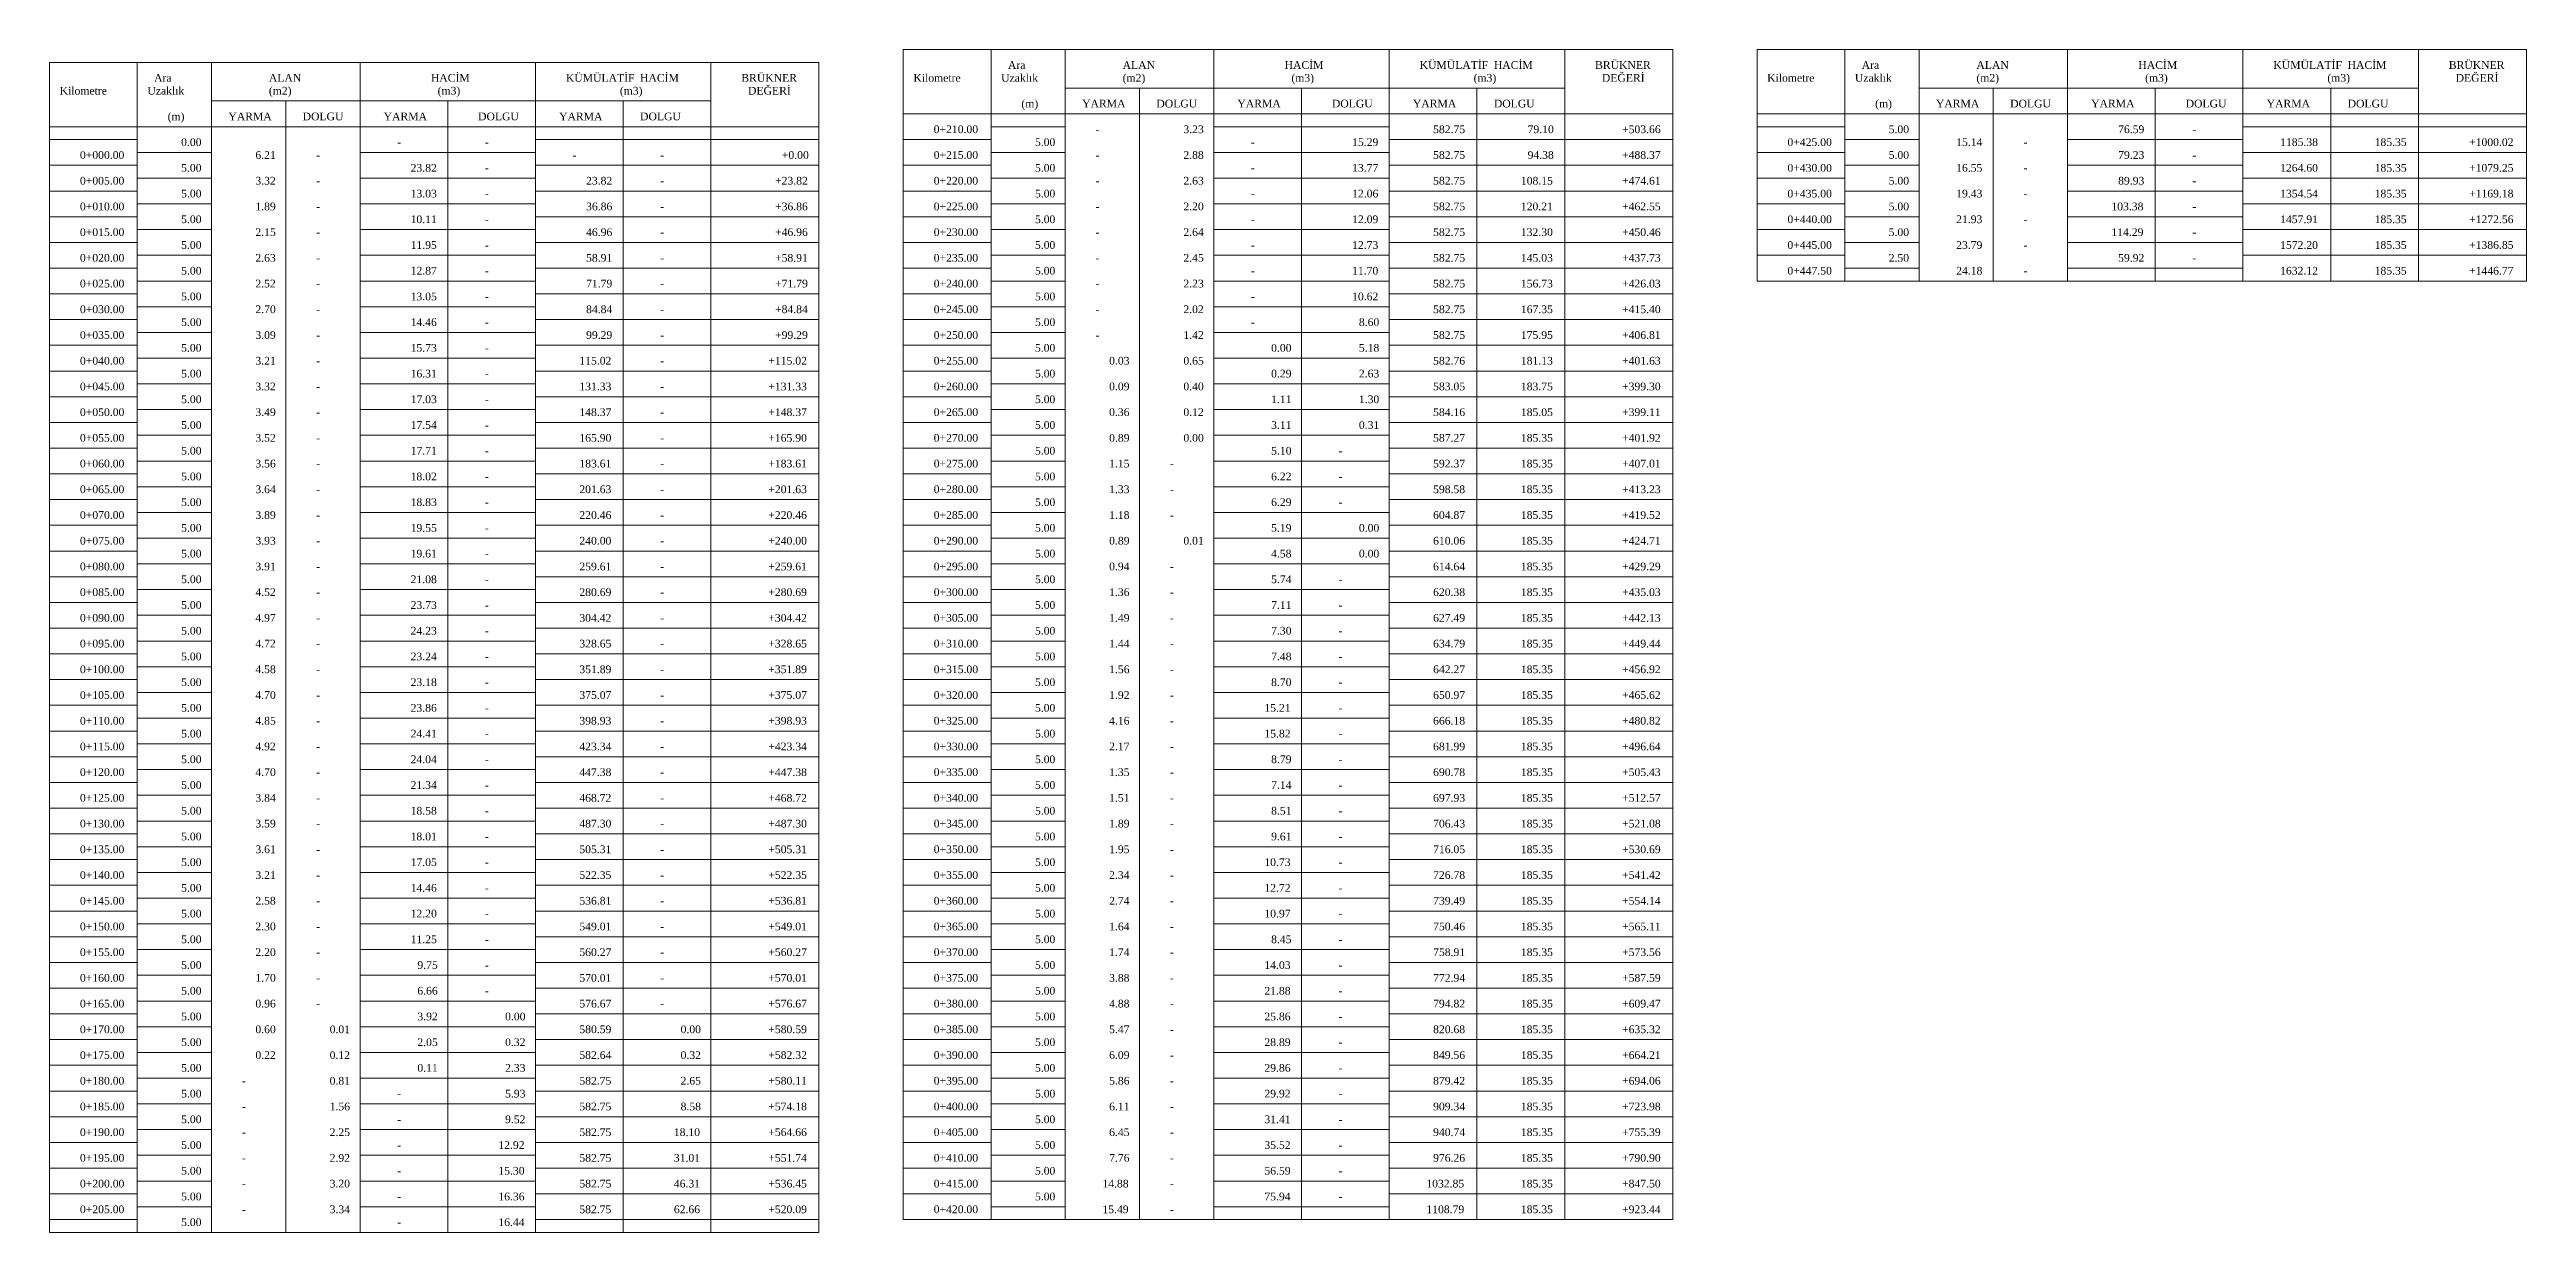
# Model space of a CAD drawing. Header units: metres. Extents: x 478603 to 489313, y 4282657 to 4289463.
# Drawn here: x 485691.1 to 486172.8, y 4283520 to 4283750 of the extents above; entities that cross this region are included whole.
import ezdxf

# ---------------------------------------------------------------- set-up
doc = ezdxf.new("R2010")
doc.units = ezdxf.units.M
for name, color, linetype, lineweight in [('TB_C', 96, 'Continuous', 0), ('TB_M', 18, 'Continuous', 0), ('TB_R', 1, 'Continuous', 0)]:
    doc.layers.add(name, color=color, linetype=linetype, lineweight=lineweight)
doc.styles.get("Standard").update_dxf_attribs({"font": 'times.ttf'})

msp = doc.modelspace()

# ---------------------------------------------------------------- texts
at = {"layer": 'TB_M'}
for s, p in [('HACİM', (485931.28, 4283746.22)), ('KÜMÜLATİF', (485957.53, 4283746.22)), ('HACİM', (485971.97, 4283746.22)), ('HACİM', (486097.31, 4283746.22)), ('KÜMÜLATİF', (486123.56, 4283746.22)), ('HACİM', (486138, 4283746.22)), ('Ara', (485711.43, 4283743.72)), ('ALAN', (485733.75, 4283743.72)), ('HACİM', (485765.25, 4283743.72)), ('KÜMÜLATİF', (485791.5, 4283743.72)), ('HACİM', (485805.93, 4283743.72)), ('BRÜKNER', (485825.62, 4283743.72)), ('Kilometre', (485859.09, 4283743.72)), ('Uzaklık', (485876.15, 4283743.72)), ('Ara', (485877.47, 4283746.22)), ('ALAN', (485899.78, 4283746.22)), ('(m2)', (485899.78, 4283743.72)), ('(m3)', (485932.59, 4283743.72)), ('(m3)', (485968.03, 4283743.72)), ('BRÜKNER', (485991.65, 4283746.22)), ('DEĞERİ', (485992.97, 4283743.72)), ('Kilometre', (486025.12, 4283743.72)), ('Uzaklık', (486042.18, 4283743.72)), ('Ara', (486043.5, 4283746.22)), ('ALAN', (486065.81, 4283746.22)), ('(m2)', (486065.81, 4283743.72)), ('(m3)', (486098.62, 4283743.72)), ('(m3)', (486134.06, 4283743.72)), ('BRÜKNER', (486157.68, 4283746.22)), ('DEĞERİ', (486159, 4283743.72)), ('Kilometre', (485693.06, 4283741.22)), ('Uzaklık', (485710.12, 4283741.22)), ('(m2)', (485733.75, 4283741.22)), ('(m3)', (485766.56, 4283741.22)), ('(m3)', (485802, 4283741.22)), ('DEĞERİ', (485826.93, 4283741.22)), ('(m)', (485880.09, 4283738.72)), ('YARMA', (485891.9, 4283738.72)), ('DOLGU', (485906.34, 4283738.72)), ('YARMA', (485922.09, 4283738.72)), ('DOLGU', (485940.47, 4283738.72)), ('YARMA', (485956.22, 4283738.72)), ('DOLGU', (485971.97, 4283738.72)), ('(m)', (486046.12, 4283738.72)), ('YARMA', (486057.93, 4283738.72)), ('DOLGU', (486072.37, 4283738.72)), ('YARMA', (486088.12, 4283738.72)), ('DOLGU', (486106.5, 4283738.72)), ('YARMA', (486122.25, 4283738.72)), ('DOLGU', (486138, 4283738.72)), ('(m)', (485714.06, 4283736.22)), ('YARMA', (485725.87, 4283736.22)), ('DOLGU', (485740.31, 4283736.22)), ('YARMA', (485756.06, 4283736.22)), ('DOLGU', (485774.43, 4283736.22)), ('YARMA', (485790.18, 4283736.22)), ('DOLGU', (485805.93, 4283736.22)), ('0+210.00', (485863.03, 4283733.72)), ('-', (485894.53, 4283733.72)), ('-', (486107.81, 4283733.72)), ('0+000.00', (485697, 4283728.72)), ('-', (485742.93, 4283728.72)), ('-', (485758.68, 4283731.22)), ('-', (485775.75, 4283731.22)), ('-', (485792.81, 4283728.72)), ('-', (485809.87, 4283728.72)), ('0+215.00', (485863.03, 4283728.72)), ('-', (485894.53, 4283728.72)), ('-', (485924.72, 4283731.22)), ('0+425.00', (486029.06, 4283731.22)), ('-', (486075, 4283731.22)), ('-', (486107.81, 4283728.72)), ('0+005.00', (485697, 4283723.72)), ('-', (485742.93, 4283723.72)), ('-', (485775.75, 4283726.22)), ('-', (485809.87, 4283723.72)), ('0+220.00', (485863.03, 4283723.72)), ('-', (485894.53, 4283723.72)), ('-', (485924.72, 4283726.22)), ('0+430.00', (486029.06, 4283726.22)), ('-', (486075, 4283726.22)), ('-', (486107.81, 4283723.72)), ('0+010.00', (485697, 4283718.72)), ('-', (485742.93, 4283718.72)), ('-', (485775.75, 4283721.22)), ('-', (485809.87, 4283718.72)), ('0+225.00', (485863.03, 4283718.72)), ('-', (485894.53, 4283718.72)), ('-', (485924.72, 4283721.22)), ('0+435.00', (486029.06, 4283721.22)), ('-', (486075, 4283721.22)), ('-', (486107.81, 4283718.72)), ('0+015.00', (485697, 4283713.72)), ('-', (485775.75, 4283716.22)), ('0+230.00', (485863.03, 4283713.72)), ('-', (485924.72, 4283716.22)), ('0+440.00', (486029.06, 4283716.22)), ('-', (486075, 4283716.22)), ('0+020.00', (485697, 4283708.72)), ('-', (485742.93, 4283713.72)), ('-', (485775.75, 4283711.22)), ('-', (485809.87, 4283713.72)), ('0+235.00', (485863.03, 4283708.72)), ('-', (485894.53, 4283713.72)), ('-', (485924.72, 4283711.22)), ('0+445.00', (486029.06, 4283711.22)), ('-', (486075, 4283711.22)), ('-', (486107.81, 4283713.72)), ('0+025.00', (485697, 4283703.72)), ('-', (485742.93, 4283708.72)), ('-', (485775.75, 4283706.22)), ('-', (485809.87, 4283708.72)), ('0+240.00', (485863.03, 4283703.72)), ('-', (485894.53, 4283708.72)), ('-', (485924.72, 4283706.22)), ('0+447.50', (486029.06, 4283706.22)), ('-', (486075, 4283706.22)), ('-', (486107.81, 4283708.72)), ('0+030.00', (485697, 4283698.72)), ('-', (485742.93, 4283703.72)), ('-', (485775.75, 4283701.22)), ('-', (485809.87, 4283703.72)), ('0+245.00', (485863.03, 4283698.72)), ('-', (485894.53, 4283703.72)), ('-', (485924.72, 4283701.22)), ('0+035.00', (485697, 4283693.72)), ('-', (485742.93, 4283698.72)), ('-', (485775.75, 4283696.22)), ('-', (485809.87, 4283698.72)), ('0+250.00', (485863.03, 4283693.72)), ('-', (485894.53, 4283698.72)), ('-', (485924.72, 4283696.22)), ('-', (485742.93, 4283693.72)), ('-', (485775.75, 4283691.22)), ('-', (485809.87, 4283693.72)), ('-', (485894.53, 4283693.72)), ('0+040.00', (485697, 4283688.72)), ('-', (485742.93, 4283688.72)), ('-', (485775.75, 4283686.22)), ('-', (485809.87, 4283688.72)), ('0+255.00', (485863.03, 4283688.72)), ('0+045.00', (485697, 4283683.72)), ('-', (485742.93, 4283683.72)), ('-', (485775.75, 4283681.22)), ('-', (485809.87, 4283683.72)), ('0+260.00', (485863.03, 4283683.72)), ('0+050.00', (485697, 4283678.72)), ('-', (485742.93, 4283678.72)), ('-', (485775.75, 4283676.22)), ('-', (485809.87, 4283678.72)), ('0+265.00', (485863.03, 4283678.72)), ('0+055.00', (485697, 4283673.72)), ('-', (485742.93, 4283673.72)), ('-', (485775.75, 4283671.22)), ('-', (485809.87, 4283673.72)), ('0+270.00', (485863.03, 4283673.72)), ('-', (485941.78, 4283671.22)), ('0+060.00', (485697, 4283668.72)), ('-', (485742.93, 4283668.72)), ('-', (485775.75, 4283666.22)), ('-', (485809.87, 4283668.72)), ('0+275.00', (485863.03, 4283668.72)), ('-', (485908.97, 4283668.72)), ('-', (485941.78, 4283666.22)), ('0+065.00', (485697, 4283663.72)), ('-', (485742.93, 4283663.72)), ('-', (485775.75, 4283661.22)), ('-', (485809.87, 4283663.72)), ('0+280.00', (485863.03, 4283663.72)), ('-', (485908.97, 4283663.72)), ('-', (485941.78, 4283661.22)), ('0+070.00', (485697, 4283658.72)), ('-', (485742.93, 4283658.72)), ('-', (485775.75, 4283656.22)), ('-', (485809.87, 4283658.72)), ('0+285.00', (485863.03, 4283658.72)), ('-', (485908.97, 4283658.72)), ('0+075.00', (485697, 4283653.72)), ('-', (485742.93, 4283653.72)), ('-', (485775.75, 4283651.22)), ('-', (485809.87, 4283653.72)), ('0+290.00', (485863.03, 4283653.72)), ('0+080.00', (485697, 4283648.72)), ('-', (485742.93, 4283648.72)), ('-', (485809.87, 4283648.72)), ('0+295.00', (485863.03, 4283648.72)), ('-', (485908.97, 4283648.72)), ('0+085.00', (485697, 4283643.72)), ('-', (485742.93, 4283643.72)), ('-', (485775.75, 4283646.22)), ('-', (485809.87, 4283643.72)), ('0+300.00', (485863.03, 4283643.72)), ('-', (485908.97, 4283643.72)), ('-', (485941.78, 4283646.22)), ('0+090.00', (485697, 4283638.72)), ('-', (485742.93, 4283638.72)), ('-', (485775.75, 4283641.22)), ('-', (485809.87, 4283638.72)), ('0+305.00', (485863.03, 4283638.72)), ('-', (485908.97, 4283638.72)), ('-', (485941.78, 4283641.22)), ('0+095.00', (485697, 4283633.72)), ('-', (485742.93, 4283633.72)), ('-', (485775.75, 4283636.22)), ('-', (485809.87, 4283633.72)), ('0+310.00', (485863.03, 4283633.72)), ('-', (485908.97, 4283633.72)), ('-', (485941.78, 4283636.22)), ('0+100.00', (485697, 4283628.72)), ('-', (485742.93, 4283628.72)), ('-', (485775.75, 4283631.22)), ('-', (485809.87, 4283628.72)), ('0+315.00', (485863.03, 4283628.72)), ('-', (485908.97, 4283628.72)), ('-', (485941.78, 4283631.22)), ('0+105.00', (485697, 4283623.72)), ('-', (485742.93, 4283623.72)), ('-', (485775.75, 4283626.22)), ('-', (485809.87, 4283623.72)), ('0+320.00', (485863.03, 4283623.72)), ('-', (485908.97, 4283623.72)), ('-', (485941.78, 4283626.22)), ('0+110.00', (485697, 4283618.72)), ('-', (485742.93, 4283618.72)), ('-', (485775.75, 4283621.22)), ('-', (485809.87, 4283618.72)), ('0+325.00', (485863.03, 4283618.72)), ('-', (485908.97, 4283618.72)), ('-', (485941.78, 4283621.22)), ('0+115.00', (485697, 4283613.72)), ('-', (485742.93, 4283613.72)), ('-', (485775.75, 4283616.22)), ('-', (485809.87, 4283613.72)), ('0+330.00', (485863.03, 4283613.72)), ('-', (485908.97, 4283613.72)), ('-', (485941.78, 4283616.22)), ('0+120.00', (485697, 4283608.72)), ('-', (485742.93, 4283608.72)), ('-', (485775.75, 4283611.22)), ('-', (485809.87, 4283608.72)), ('0+335.00', (485863.03, 4283608.72)), ('-', (485908.97, 4283608.72)), ('-', (485941.78, 4283611.22)), ('0+125.00', (485697, 4283603.72)), ('-', (485742.93, 4283603.72)), ('-', (485775.75, 4283606.22)), ('-', (485809.87, 4283603.72)), ('0+340.00', (485863.03, 4283603.72)), ('-', (485908.97, 4283603.72)), ('-', (485941.78, 4283606.22)), ('0+130.00', (485697, 4283598.72)), ('-', (485742.93, 4283598.72)), ('-', (485775.75, 4283601.22)), ('-', (485809.87, 4283598.72)), ('0+345.00', (485863.03, 4283598.72)), ('-', (485908.97, 4283598.72)), ('-', (485941.78, 4283601.22)), ('0+135.00', (485697, 4283593.72)), ('-', (485742.93, 4283593.72)), ('-', (485775.75, 4283596.22)), ('-', (485809.87, 4283593.72)), ('0+350.00', (485863.03, 4283593.72)), ('-', (485908.97, 4283593.72)), ('-', (485941.78, 4283596.22)), ('0+140.00', (485697, 4283588.72)), ('-', (485742.93, 4283588.72)), ('-', (485775.75, 4283591.22)), ('-', (485809.87, 4283588.72)), ('0+355.00', (485863.03, 4283588.72)), ('-', (485908.97, 4283588.72)), ('-', (485941.78, 4283591.22)), ('0+145.00', (485697, 4283583.72)), ('-', (485742.93, 4283583.72)), ('-', (485775.75, 4283586.22)), ('-', (485809.87, 4283583.72)), ('0+360.00', (485863.03, 4283583.72)), ('-', (485908.97, 4283583.72)), ('-', (485941.78, 4283586.22)), ('0+150.00', (485697, 4283578.72)), ('-', (485775.75, 4283581.22)), ('0+365.00', (485863.03, 4283578.72)), ('-', (485941.78, 4283581.22)), ('0+155.00', (485697, 4283573.72)), ('-', (485742.93, 4283578.72)), ('-', (485775.75, 4283576.22)), ('-', (485809.87, 4283578.72)), ('0+370.00', (485863.03, 4283573.72)), ('-', (485908.97, 4283578.72)), ('-', (485941.78, 4283576.22)), ('0+160.00', (485697, 4283568.72)), ('-', (485742.93, 4283573.72)), ('-', (485775.75, 4283571.22)), ('-', (485809.87, 4283573.72)), ('0+375.00', (485863.03, 4283568.72)), ('-', (485908.97, 4283573.72)), ('-', (485941.78, 4283571.22)), ('0+165.00', (485697, 4283563.72)), ('-', (485742.93, 4283568.72)), ('-', (485775.75, 4283566.22)), ('-', (485809.87, 4283568.72)), ('0+380.00', (485863.03, 4283563.72)), ('-', (485908.97, 4283568.72)), ('-', (485941.78, 4283566.22)), ('0+170.00', (485697, 4283558.72)), ('-', (485742.93, 4283563.72)), ('-', (485809.87, 4283563.72)), ('0+385.00', (485863.03, 4283558.72)), ('-', (485908.97, 4283563.72)), ('-', (485941.78, 4283561.22)), ('-', (485908.97, 4283558.72)), ('-', (485941.78, 4283556.22)), ('0+175.00', (485697, 4283553.72)), ('0+390.00', (485863.03, 4283553.72)), ('-', (485908.97, 4283553.72)), ('-', (485941.78, 4283551.22)), ('0+180.00', (485697, 4283548.72)), ('-', (485728.5, 4283548.72)), ('-', (485758.68, 4283546.22)), ('0+395.00', (485863.03, 4283548.72)), ('-', (485908.97, 4283548.72)), ('-', (485941.78, 4283546.22)), ('0+185.00', (485697, 4283543.72)), ('-', (485728.5, 4283543.72)), ('-', (485758.68, 4283541.22)), ('0+400.00', (485863.03, 4283543.72)), ('-', (485908.97, 4283543.72)), ('-', (485941.78, 4283541.22)), ('0+190.00', (485697, 4283538.72)), ('-', (485728.5, 4283538.72)), ('-', (485758.68, 4283536.22)), ('0+405.00', (485863.03, 4283538.72)), ('-', (485908.97, 4283538.72)), ('-', (485941.78, 4283536.22)), ('0+195.00', (485697, 4283533.72)), ('-', (485728.5, 4283533.72)), ('-', (485758.68, 4283531.22)), ('0+410.00', (485863.03, 4283533.72)), ('-', (485908.97, 4283533.72)), ('-', (485941.78, 4283531.22)), ('0+200.00', (485697, 4283528.72)), ('-', (485728.5, 4283528.72)), ('-', (485758.68, 4283526.22)), ('0+415.00', (485863.03, 4283528.72)), ('-', (485908.97, 4283528.72)), ('-', (485941.78, 4283526.22)), ('0+205.00', (485697, 4283523.72)), ('-', (485728.5, 4283523.72)), ('-', (485758.68, 4283521.22)), ('0+420.00', (485863.03, 4283523.72)), ('-', (485908.97, 4283523.72))]:
    msp.add_text(s, height=1.5, dxfattribs=at).set_placement(p)
at = {"layer": 'TB_R'}
for s, p in [('3.23', (485911.59, 4283733.72)), ('582.75', (485960.15, 4283733.72)), ('79.10', (485978.53, 4283733.72)), ('+503.66', (485996.9, 4283733.72)), ('5.00', (486048.75, 4283733.72)), ('76.59', (486093.37, 4283733.72)), ('0.00', (485716.68, 4283731.22)), ('6.21', (485731.12, 4283728.72)), ('+0.00', (485833.5, 4283728.72)), ('5.00', (485882.72, 4283731.22)), ('2.88', (485911.59, 4283728.72)), ('15.29', (485944.4, 4283731.22)), ('582.75', (485960.15, 4283728.72)), ('94.38', (485978.53, 4283728.72)), ('+488.37', (485996.9, 4283728.72)), ('5.00', (486048.75, 4283728.72)), ('15.14', (486061.87, 4283731.22)), ('79.23', (486093.37, 4283728.72)), ('1185.38', (486124.87, 4283731.22)), ('185.35', (486143.25, 4283731.22)), ('+1000.02', (486161.62, 4283731.22)), ('5.00', (485716.68, 4283726.22)), ('3.32', (485731.12, 4283723.72)), ('23.82', (485761.31, 4283726.22)), ('23.82', (485795.43, 4283723.72)), ('+23.82', (485832.18, 4283723.72)), ('5.00', (485882.72, 4283726.22)), ('2.63', (485911.59, 4283723.72)), ('13.77', (485944.4, 4283726.22)), ('582.75', (485960.15, 4283723.72)), ('108.15', (485977.22, 4283723.72)), ('+474.61', (485996.9, 4283723.72)), ('5.00', (486048.75, 4283723.72)), ('16.55', (486061.87, 4283726.22)), ('89.93', (486093.37, 4283723.72)), ('1264.60', (486124.87, 4283726.22)), ('185.35', (486143.25, 4283726.22)), ('+1079.25', (486161.62, 4283726.22)), ('5.00', (485716.68, 4283721.22)), ('1.89', (485731.12, 4283718.72)), ('13.03', (485761.31, 4283721.22)), ('36.86', (485795.43, 4283718.72)), ('+36.86', (485832.18, 4283718.72)), ('5.00', (485882.72, 4283721.22)), ('2.20', (485911.59, 4283718.72)), ('12.06', (485944.4, 4283721.22)), ('582.75', (485960.15, 4283718.72)), ('120.21', (485977.22, 4283718.72)), ('+462.55', (485996.9, 4283718.72)), ('5.00', (486048.75, 4283718.72)), ('19.43', (486061.87, 4283721.22)), ('103.38', (486092.06, 4283718.72)), ('1354.54', (486124.87, 4283721.22)), ('185.35', (486143.25, 4283721.22)), ('+1169.18', (486161.62, 4283721.22)), ('5.00', (485716.68, 4283716.22)), ('2.15', (485731.12, 4283713.72)), ('10.11', (485761.31, 4283716.22)), ('46.96', (485795.43, 4283713.72)), ('+46.96', (485832.18, 4283713.72)), ('5.00', (485882.72, 4283716.22)), ('2.64', (485911.59, 4283713.72)), ('12.09', (485944.4, 4283716.22)), ('582.75', (485960.15, 4283713.72)), ('132.30', (485977.22, 4283713.72)), ('+450.46', (485996.9, 4283713.72)), ('5.00', (486048.75, 4283713.72)), ('21.93', (486061.87, 4283716.22)), ('114.29', (486092.06, 4283713.72)), ('1457.91', (486124.87, 4283716.22)), ('185.35', (486143.25, 4283716.22)), ('+1272.56', (486161.62, 4283716.22)), ('5.00', (485716.68, 4283711.22)), ('2.63', (485731.12, 4283708.72)), ('11.95', (485761.31, 4283711.22)), ('58.91', (485795.43, 4283708.72)), ('+58.91', (485832.18, 4283708.72)), ('5.00', (485882.72, 4283711.22)), ('2.45', (485911.59, 4283708.72)), ('12.73', (485944.4, 4283711.22)), ('582.75', (485960.15, 4283708.72)), ('145.03', (485977.22, 4283708.72)), ('+437.73', (485996.9, 4283708.72)), ('2.50', (486048.75, 4283708.72)), ('23.79', (486061.87, 4283711.22)), ('59.92', (486093.37, 4283708.72)), ('1572.20', (486124.87, 4283711.22)), ('185.35', (486143.25, 4283711.22)), ('+1386.85', (486161.62, 4283711.22)), ('5.00', (485716.68, 4283706.22)), ('2.52', (485731.12, 4283703.72)), ('12.87', (485761.31, 4283706.22)), ('71.79', (485795.43, 4283703.72)), ('+71.79', (485832.18, 4283703.72)), ('5.00', (485882.72, 4283706.22)), ('2.23', (485911.59, 4283703.72)), ('11.70', (485944.4, 4283706.22)), ('582.75', (485960.15, 4283703.72)), ('156.73', (485977.22, 4283703.72)), ('+426.03', (485996.9, 4283703.72)), ('24.18', (486061.87, 4283706.22)), ('1632.12', (486124.87, 4283706.22)), ('185.35', (486143.25, 4283706.22)), ('+1446.77', (486161.62, 4283706.22)), ('5.00', (485716.68, 4283701.22)), ('2.70', (485731.12, 4283698.72)), ('13.05', (485761.31, 4283701.22)), ('84.84', (485795.43, 4283698.72)), ('+84.84', (485832.18, 4283698.72)), ('5.00', (485882.72, 4283701.22)), ('2.02', (485911.59, 4283698.72)), ('10.62', (485944.4, 4283701.22)), ('582.75', (485960.15, 4283698.72)), ('167.35', (485977.22, 4283698.72)), ('+415.40', (485996.9, 4283698.72)), ('5.00', (485716.68, 4283696.22)), ('3.09', (485731.12, 4283693.72)), ('14.46', (485761.31, 4283696.22)), ('99.29', (485795.43, 4283693.72)), ('+99.29', (485832.18, 4283693.72)), ('5.00', (485882.72, 4283696.22)), ('1.42', (485911.59, 4283693.72)), ('8.60', (485945.72, 4283696.22)), ('582.75', (485960.15, 4283693.72)), ('175.95', (485977.22, 4283693.72)), ('+406.81', (485996.9, 4283693.72)), ('5.00', (485716.68, 4283691.22)), ('15.73', (485761.31, 4283691.22)), ('5.00', (485882.72, 4283691.22)), ('0.00', (485928.65, 4283691.22)), ('5.18', (485945.72, 4283691.22)), ('5.00', (485716.68, 4283686.22)), ('3.21', (485731.12, 4283688.72)), ('16.31', (485761.31, 4283686.22)), ('115.02', (485794.12, 4283688.72)), ('+115.02', (485830.87, 4283688.72)), ('5.00', (485882.72, 4283686.22)), ('0.03', (485897.15, 4283688.72)), ('0.65', (485911.59, 4283688.72)), ('0.29', (485928.65, 4283686.22)), ('2.63', (485945.72, 4283686.22)), ('582.76', (485960.15, 4283688.72)), ('181.13', (485977.22, 4283688.72)), ('+401.63', (485996.9, 4283688.72)), ('5.00', (485716.68, 4283681.22)), ('3.32', (485731.12, 4283683.72)), ('17.03', (485761.31, 4283681.22)), ('131.33', (485794.12, 4283683.72)), ('+131.33', (485830.87, 4283683.72)), ('5.00', (485882.72, 4283681.22)), ('0.09', (485897.15, 4283683.72)), ('0.40', (485911.59, 4283683.72)), ('1.11', (485928.65, 4283681.22)), ('1.30', (485945.72, 4283681.22)), ('583.05', (485960.15, 4283683.72)), ('183.75', (485977.22, 4283683.72)), ('+399.30', (485996.9, 4283683.72)), ('5.00', (485716.68, 4283676.22)), ('3.49', (485731.12, 4283678.72)), ('17.54', (485761.31, 4283676.22)), ('148.37', (485794.12, 4283678.72)), ('+148.37', (485830.87, 4283678.72)), ('5.00', (485882.72, 4283676.22)), ('0.36', (485897.15, 4283678.72)), ('0.12', (485911.59, 4283678.72)), ('3.11', (485928.65, 4283676.22)), ('0.31', (485945.72, 4283676.22)), ('584.16', (485960.15, 4283678.72)), ('185.05', (485977.22, 4283678.72)), ('+399.11', (485996.9, 4283678.72)), ('5.00', (485716.68, 4283671.22)), ('3.52', (485731.12, 4283673.72)), ('17.71', (485761.31, 4283671.22)), ('165.90', (485794.12, 4283673.72)), ('+165.90', (485830.87, 4283673.72)), ('5.00', (485882.72, 4283671.22)), ('0.89', (485897.15, 4283673.72)), ('0.00', (485911.59, 4283673.72)), ('5.10', (485928.65, 4283671.22)), ('587.27', (485960.15, 4283673.72)), ('185.35', (485977.22, 4283673.72)), ('+401.92', (485996.9, 4283673.72)), ('5.00', (485716.68, 4283666.22)), ('3.56', (485731.12, 4283668.72)), ('18.02', (485761.31, 4283666.22)), ('183.61', (485794.12, 4283668.72)), ('+183.61', (485830.87, 4283668.72)), ('5.00', (485882.72, 4283666.22)), ('1.15', (485897.15, 4283668.72)), ('6.22', (485928.65, 4283666.22)), ('592.37', (485960.15, 4283668.72)), ('185.35', (485977.22, 4283668.72)), ('+407.01', (485996.9, 4283668.72)), ('5.00', (485716.68, 4283661.22)), ('3.64', (485731.12, 4283663.72)), ('18.83', (485761.31, 4283661.22)), ('201.63', (485794.12, 4283663.72)), ('+201.63', (485830.87, 4283663.72)), ('5.00', (485882.72, 4283661.22)), ('1.33', (485897.15, 4283663.72)), ('6.29', (485928.65, 4283661.22)), ('598.58', (485960.15, 4283663.72)), ('185.35', (485977.22, 4283663.72)), ('+413.23', (485996.9, 4283663.72)), ('5.00', (485716.68, 4283656.22)), ('3.89', (485731.12, 4283658.72)), ('19.55', (485761.31, 4283656.22)), ('220.46', (485794.12, 4283658.72)), ('+220.46', (485830.87, 4283658.72)), ('5.00', (485882.72, 4283656.22)), ('1.18', (485897.15, 4283658.72)), ('5.19', (485928.65, 4283656.22)), ('0.00', (485945.72, 4283656.22)), ('604.87', (485960.15, 4283658.72)), ('185.35', (485977.22, 4283658.72)), ('+419.52', (485996.9, 4283658.72)), ('5.00', (485716.68, 4283651.22)), ('3.93', (485731.12, 4283653.72)), ('19.61', (485761.31, 4283651.22)), ('240.00', (485794.12, 4283653.72)), ('+240.00', (485830.87, 4283653.72)), ('5.00', (485882.72, 4283651.22)), ('0.89', (485897.15, 4283653.72)), ('0.01', (485911.59, 4283653.72)), ('4.58', (485928.65, 4283651.22)), ('0.00', (485945.72, 4283651.22)), ('610.06', (485960.15, 4283653.72)), ('185.35', (485977.22, 4283653.72)), ('+424.71', (485996.9, 4283653.72)), ('5.00', (485716.68, 4283646.22)), ('3.91', (485731.12, 4283648.72)), ('21.08', (485761.31, 4283646.22)), ('259.61', (485794.12, 4283648.72)), ('+259.61', (485830.87, 4283648.72)), ('5.00', (485882.72, 4283646.22)), ('0.94', (485897.15, 4283648.72)), ('5.74', (485928.65, 4283646.22)), ('614.64', (485960.15, 4283648.72)), ('185.35', (485977.22, 4283648.72)), ('+429.29', (485996.9, 4283648.72)), ('5.00', (485716.68, 4283641.22)), ('4.52', (485731.12, 4283643.72)), ('23.73', (485761.31, 4283641.22)), ('280.69', (485794.12, 4283643.72)), ('+280.69', (485830.87, 4283643.72)), ('5.00', (485882.72, 4283641.22)), ('1.36', (485897.15, 4283643.72)), ('7.11', (485928.65, 4283641.22)), ('620.38', (485960.15, 4283643.72)), ('185.35', (485977.22, 4283643.72)), ('+435.03', (485996.9, 4283643.72)), ('5.00', (485716.68, 4283636.22)), ('4.97', (485731.12, 4283638.72)), ('24.23', (485761.31, 4283636.22)), ('304.42', (485794.12, 4283638.72)), ('+304.42', (485830.87, 4283638.72)), ('5.00', (485882.72, 4283636.22)), ('1.49', (485897.15, 4283638.72)), ('7.30', (485928.65, 4283636.22)), ('627.49', (485960.15, 4283638.72)), ('185.35', (485977.22, 4283638.72)), ('+442.13', (485996.9, 4283638.72)), ('5.00', (485716.68, 4283631.22)), ('4.72', (485731.12, 4283633.72)), ('23.24', (485761.31, 4283631.22)), ('328.65', (485794.12, 4283633.72)), ('+328.65', (485830.87, 4283633.72)), ('5.00', (485882.72, 4283631.22)), ('1.44', (485897.15, 4283633.72)), ('7.48', (485928.65, 4283631.22)), ('634.79', (485960.15, 4283633.72)), ('185.35', (485977.22, 4283633.72)), ('+449.44', (485996.9, 4283633.72)), ('5.00', (485716.68, 4283626.22)), ('4.58', (485731.12, 4283628.72)), ('23.18', (485761.31, 4283626.22)), ('351.89', (485794.12, 4283628.72)), ('+351.89', (485830.87, 4283628.72)), ('5.00', (485882.72, 4283626.22)), ('1.56', (485897.15, 4283628.72)), ('8.70', (485928.65, 4283626.22)), ('642.27', (485960.15, 4283628.72)), ('185.35', (485977.22, 4283628.72)), ('+456.92', (485996.9, 4283628.72)), ('4.70', (485731.12, 4283623.72)), ('375.07', (485794.12, 4283623.72)), ('+375.07', (485830.87, 4283623.72)), ('1.92', (485897.15, 4283623.72)), ('650.97', (485960.15, 4283623.72)), ('185.35', (485977.22, 4283623.72)), ('+465.62', (485996.9, 4283623.72)), ('5.00', (485716.68, 4283621.22)), ('4.85', (485731.12, 4283618.72)), ('23.86', (485761.31, 4283621.22)), ('398.93', (485794.12, 4283618.72)), ('+398.93', (485830.87, 4283618.72)), ('5.00', (485882.72, 4283621.22)), ('4.16', (485897.15, 4283618.72)), ('15.21', (485927.34, 4283621.22)), ('666.18', (485960.15, 4283618.72)), ('185.35', (485977.22, 4283618.72)), ('+480.82', (485996.9, 4283618.72)), ('5.00', (485716.68, 4283616.22)), ('4.92', (485731.12, 4283613.72)), ('24.41', (485761.31, 4283616.22)), ('423.34', (485794.12, 4283613.72)), ('+423.34', (485830.87, 4283613.72)), ('5.00', (485882.72, 4283616.22)), ('2.17', (485897.15, 4283613.72)), ('15.82', (485927.34, 4283616.22)), ('681.99', (485960.15, 4283613.72)), ('185.35', (485977.22, 4283613.72)), ('+496.64', (485996.9, 4283613.72)), ('5.00', (485716.68, 4283611.22)), ('4.70', (485731.12, 4283608.72)), ('24.04', (485761.31, 4283611.22)), ('447.38', (485794.12, 4283608.72)), ('+447.38', (485830.87, 4283608.72)), ('5.00', (485882.72, 4283611.22)), ('1.35', (485897.15, 4283608.72)), ('8.79', (485928.65, 4283611.22)), ('690.78', (485960.15, 4283608.72)), ('185.35', (485977.22, 4283608.72)), ('+505.43', (485996.9, 4283608.72)), ('5.00', (485716.68, 4283606.22)), ('3.84', (485731.12, 4283603.72)), ('21.34', (485761.31, 4283606.22)), ('468.72', (485794.12, 4283603.72)), ('+468.72', (485830.87, 4283603.72)), ('5.00', (485882.72, 4283606.22)), ('1.51', (485897.15, 4283603.72)), ('7.14', (485928.65, 4283606.22)), ('697.93', (485960.15, 4283603.72)), ('185.35', (485977.22, 4283603.72)), ('+512.57', (485996.9, 4283603.72)), ('5.00', (485716.68, 4283601.22)), ('3.59', (485731.12, 4283598.72)), ('18.58', (485761.31, 4283601.22)), ('487.30', (485794.12, 4283598.72)), ('+487.30', (485830.87, 4283598.72)), ('5.00', (485882.72, 4283601.22)), ('1.89', (485897.15, 4283598.72)), ('8.51', (485928.65, 4283601.22)), ('706.43', (485960.15, 4283598.72)), ('185.35', (485977.22, 4283598.72)), ('+521.08', (485996.9, 4283598.72)), ('5.00', (485716.68, 4283596.22)), ('3.61', (485731.12, 4283593.72)), ('18.01', (485761.31, 4283596.22)), ('505.31', (485794.12, 4283593.72)), ('+505.31', (485830.87, 4283593.72)), ('5.00', (485882.72, 4283596.22)), ('1.95', (485897.15, 4283593.72)), ('9.61', (485928.65, 4283596.22)), ('716.05', (485960.15, 4283593.72)), ('185.35', (485977.22, 4283593.72)), ('+530.69', (485996.9, 4283593.72)), ('5.00', (485716.68, 4283591.22)), ('3.21', (485731.12, 4283588.72)), ('17.05', (485761.31, 4283591.22)), ('522.35', (485794.12, 4283588.72)), ('+522.35', (485830.87, 4283588.72)), ('5.00', (485882.72, 4283591.22)), ('2.34', (485897.15, 4283588.72)), ('10.73', (485927.34, 4283591.22)), ('726.78', (485960.15, 4283588.72)), ('185.35', (485977.22, 4283588.72)), ('+541.42', (485996.9, 4283588.72)), ('5.00', (485716.68, 4283586.22)), ('2.58', (485731.12, 4283583.72)), ('14.46', (485761.31, 4283586.22)), ('536.81', (485794.12, 4283583.72)), ('+536.81', (485830.87, 4283583.72)), ('5.00', (485882.72, 4283586.22)), ('2.74', (485897.15, 4283583.72)), ('12.72', (485927.34, 4283586.22)), ('739.49', (485960.15, 4283583.72)), ('185.35', (485977.22, 4283583.72)), ('+554.14', (485996.9, 4283583.72)), ('5.00', (485716.68, 4283581.22)), ('2.30', (485731.12, 4283578.72)), ('12.20', (485761.31, 4283581.22)), ('549.01', (485794.12, 4283578.72)), ('+549.01', (485830.87, 4283578.72)), ('5.00', (485882.72, 4283581.22)), ('1.64', (485897.15, 4283578.72)), ('10.97', (485927.34, 4283581.22)), ('750.46', (485960.15, 4283578.72)), ('185.35', (485977.22, 4283578.72)), ('+565.11', (485996.9, 4283578.72)), ('5.00', (485716.68, 4283576.22)), ('2.20', (485731.12, 4283573.72)), ('11.25', (485761.31, 4283576.22)), ('560.27', (485794.12, 4283573.72)), ('+560.27', (485830.87, 4283573.72)), ('5.00', (485882.72, 4283576.22)), ('1.74', (485897.15, 4283573.72)), ('8.45', (485928.65, 4283576.22)), ('758.91', (485960.15, 4283573.72)), ('185.35', (485977.22, 4283573.72)), ('+573.56', (485996.9, 4283573.72)), ('5.00', (485716.68, 4283571.22)), ('1.70', (485731.12, 4283568.72)), ('9.75', (485762.62, 4283571.22)), ('570.01', (485794.12, 4283568.72)), ('+570.01', (485830.87, 4283568.72)), ('5.00', (485882.72, 4283571.22)), ('3.88', (485897.15, 4283568.72)), ('14.03', (485927.34, 4283571.22)), ('772.94', (485960.15, 4283568.72)), ('185.35', (485977.22, 4283568.72)), ('+587.59', (485996.9, 4283568.72)), ('5.00', (485716.68, 4283566.22)), ('0.96', (485731.12, 4283563.72)), ('6.66', (485762.62, 4283566.22)), ('576.67', (485794.12, 4283563.72)), ('+576.67', (485830.87, 4283563.72)), ('5.00', (485882.72, 4283566.22)), ('4.88', (485897.15, 4283563.72)), ('21.88', (485927.34, 4283566.22)), ('794.82', (485960.15, 4283563.72)), ('185.35', (485977.22, 4283563.72)), ('+609.47', (485996.9, 4283563.72)), ('5.00', (485716.68, 4283561.22)), ('0.60', (485731.12, 4283558.72)), ('0.01', (485745.56, 4283558.72)), ('3.92', (485762.62, 4283561.22)), ('0.00', (485779.68, 4283561.22)), ('580.59', (485794.12, 4283558.72)), ('0.00', (485813.81, 4283558.72)), ('+580.59', (485830.87, 4283558.72)), ('5.00', (485882.72, 4283561.22)), ('25.86', (485927.34, 4283561.22)), ('820.68', (485960.15, 4283558.72)), ('185.35', (485977.22, 4283558.72)), ('+635.32', (485996.9, 4283558.72)), ('5.00', (485716.68, 4283556.22)), ('2.05', (485762.62, 4283556.22)), ('0.32', (485779.68, 4283556.22)), ('5.00', (485882.72, 4283556.22)), ('5.47', (485897.15, 4283558.72)), ('28.89', (485927.34, 4283556.22)), ('5.00', (485716.68, 4283551.22)), ('0.22', (485731.12, 4283553.72)), ('0.12', (485745.56, 4283553.72)), ('0.11', (485762.62, 4283551.22)), ('2.33', (485779.68, 4283551.22)), ('582.64', (485794.12, 4283553.72)), ('0.32', (485813.81, 4283553.72)), ('+582.32', (485830.87, 4283553.72)), ('5.00', (485882.72, 4283551.22)), ('6.09', (485897.15, 4283553.72)), ('29.86', (485927.34, 4283551.22)), ('849.56', (485960.15, 4283553.72)), ('185.35', (485977.22, 4283553.72)), ('+664.21', (485996.9, 4283553.72)), ('5.00', (485716.68, 4283546.22)), ('0.81', (485745.56, 4283548.72)), ('5.93', (485779.68, 4283546.22)), ('582.75', (485794.12, 4283548.72)), ('2.65', (485813.81, 4283548.72)), ('+580.11', (485830.87, 4283548.72)), ('5.00', (485882.72, 4283546.22)), ('5.86', (485897.15, 4283548.72)), ('29.92', (485927.34, 4283546.22)), ('879.42', (485960.15, 4283548.72)), ('185.35', (485977.22, 4283548.72)), ('+694.06', (485996.9, 4283548.72)), ('5.00', (485716.68, 4283541.22)), ('1.56', (485745.56, 4283543.72)), ('9.52', (485779.68, 4283541.22)), ('582.75', (485794.12, 4283543.72)), ('8.58', (485813.81, 4283543.72)), ('+574.18', (485830.87, 4283543.72)), ('5.00', (485882.72, 4283541.22)), ('6.11', (485897.15, 4283543.72)), ('31.41', (485927.34, 4283541.22)), ('909.34', (485960.15, 4283543.72)), ('185.35', (485977.22, 4283543.72)), ('+723.98', (485996.9, 4283543.72)), ('5.00', (485716.68, 4283536.22)), ('2.25', (485745.56, 4283538.72)), ('12.92', (485778.37, 4283536.22)), ('582.75', (485794.12, 4283538.72)), ('18.10', (485812.5, 4283538.72)), ('+564.66', (485830.87, 4283538.72)), ('5.00', (485882.72, 4283536.22)), ('6.45', (485897.15, 4283538.72)), ('35.52', (485927.34, 4283536.22)), ('940.74', (485960.15, 4283538.72)), ('185.35', (485977.22, 4283538.72)), ('+755.39', (485996.9, 4283538.72)), ('5.00', (485716.68, 4283531.22)), ('2.92', (485745.56, 4283533.72)), ('15.30', (485778.37, 4283531.22)), ('582.75', (485794.12, 4283533.72)), ('31.01', (485812.5, 4283533.72)), ('+551.74', (485830.87, 4283533.72)), ('5.00', (485882.72, 4283531.22)), ('7.76', (485897.15, 4283533.72)), ('56.59', (485927.34, 4283531.22)), ('976.26', (485960.15, 4283533.72)), ('185.35', (485977.22, 4283533.72)), ('+790.90', (485996.9, 4283533.72)), ('5.00', (485716.68, 4283526.22)), ('3.20', (485745.56, 4283528.72)), ('16.36', (485778.37, 4283526.22)), ('582.75', (485794.12, 4283528.72)), ('46.31', (485812.5, 4283528.72)), ('+536.45', (485830.87, 4283528.72)), ('5.00', (485882.72, 4283526.22)), ('14.88', (485895.84, 4283528.72)), ('75.94', (485927.34, 4283526.22)), ('1032.85', (485958.84, 4283528.72)), ('185.35', (485977.22, 4283528.72)), ('+847.50', (485996.9, 4283528.72)), ('5.00', (485716.68, 4283521.22)), ('3.34', (485745.56, 4283523.72)), ('16.44', (485778.37, 4283521.22)), ('582.75', (485794.12, 4283523.72)), ('62.66', (485812.5, 4283523.72)), ('+520.09', (485830.87, 4283523.72)), ('15.49', (485895.84, 4283523.72)), ('1108.79', (485958.84, 4283523.72)), ('185.35', (485977.22, 4283523.72)), ('+923.44', (485996.9, 4283523.72))]:
    msp.add_text(s, height=1.5, dxfattribs=at).set_placement(p)

# ---------------------------------------------------------------- linework, layer by layer
at = {"layer": 'TB_C'}
for p, q in [((485857.12, 4283749.97), (486006.75, 4283749.97)), ((485857.12, 4283749.97), (485857.12, 4283522.47)), ((485874.18, 4283749.97), (485874.18, 4283522.47)), ((485888.62, 4283749.97), (485888.62, 4283522.47)), ((485917.5, 4283749.97), (485917.5, 4283522.47)), ((485951.62, 4283749.97), (485951.62, 4283522.47)), ((485985.75, 4283749.97), (485985.75, 4283522.47)), ((486006.75, 4283749.97), (486006.75, 4283522.47)), ((486023.15, 4283749.97), (486172.78, 4283749.97)), ((486023.15, 4283749.97), (486023.15, 4283704.97)), ((486040.22, 4283749.97), (486040.22, 4283704.97)), ((486054.65, 4283749.97), (486054.65, 4283704.97)), ((486083.53, 4283749.97), (486083.53, 4283704.97)), ((486117.65, 4283749.97), (486117.65, 4283704.97)), ((486151.78, 4283749.97), (486151.78, 4283704.97)), ((486172.78, 4283749.97), (486172.78, 4283704.97)), ((485691.09, 4283747.47), (485840.72, 4283747.47)), ((485691.09, 4283747.47), (485691.09, 4283519.97)), ((485708.15, 4283747.47), (485708.15, 4283519.97)), ((485722.59, 4283747.47), (485722.59, 4283519.97)), ((485751.47, 4283747.47), (485751.47, 4283519.97)), ((485785.59, 4283747.47), (485785.59, 4283519.97)), ((485819.72, 4283747.47), (485819.72, 4283519.97)), ((485840.72, 4283747.47), (485840.72, 4283519.97)), ((485722.59, 4283739.97), (485819.72, 4283739.97)), ((485737.03, 4283739.97), (485737.03, 4283519.97)), ((485768.53, 4283739.97), (485768.53, 4283519.97)), ((485802.65, 4283739.97), (485802.65, 4283519.97)), ((485888.62, 4283742.47), (485985.75, 4283742.47)), ((485903.06, 4283742.47), (485903.06, 4283522.47)), ((485934.56, 4283742.47), (485934.56, 4283522.47)), ((485968.68, 4283742.47), (485968.68, 4283522.47)), ((486054.65, 4283742.47), (486151.78, 4283742.47)), ((486069.09, 4283742.47), (486069.09, 4283704.97)), ((486100.59, 4283742.47), (486100.59, 4283704.97)), ((486134.72, 4283742.47), (486134.72, 4283704.97)), ((485691.09, 4283734.97), (485840.72, 4283734.97)), ((485857.12, 4283737.47), (486006.75, 4283737.47)), ((485874.18, 4283734.97), (485888.62, 4283734.97)), ((485917.5, 4283734.97), (485951.62, 4283734.97)), ((486023.15, 4283737.47), (486172.78, 4283737.47)), ((486023.15, 4283734.97), (486040.22, 4283734.97)), ((486117.65, 4283734.97), (486172.78, 4283734.97)), ((485691.09, 4283732.47), (485708.15, 4283732.47)), ((485708.15, 4283729.97), (485722.59, 4283729.97)), ((485751.47, 4283729.97), (485785.59, 4283729.97)), ((485785.59, 4283732.47), (485840.72, 4283732.47)), ((485857.12, 4283732.47), (485874.18, 4283732.47)), ((485874.18, 4283729.97), (485888.62, 4283729.97)), ((485917.5, 4283729.97), (485951.62, 4283729.97)), ((485951.62, 4283732.47), (486006.75, 4283732.47)), ((486023.15, 4283729.97), (486040.22, 4283729.97)), ((486040.22, 4283732.47), (486054.65, 4283732.47)), ((486083.53, 4283732.47), (486117.65, 4283732.47)), ((486117.65, 4283729.97), (486172.78, 4283729.97)), ((485691.09, 4283727.47), (485708.15, 4283727.47)), ((485708.15, 4283724.97), (485722.59, 4283724.97)), ((485751.47, 4283724.97), (485785.59, 4283724.97)), ((485785.59, 4283727.47), (485840.72, 4283727.47)), ((485857.12, 4283727.47), (485874.18, 4283727.47)), ((485874.18, 4283724.97), (485888.62, 4283724.97)), ((485917.5, 4283724.97), (485951.62, 4283724.97)), ((485951.62, 4283727.47), (486006.75, 4283727.47)), ((486023.15, 4283724.97), (486040.22, 4283724.97)), ((486040.22, 4283727.47), (486054.65, 4283727.47)), ((486083.53, 4283727.47), (486117.65, 4283727.47)), ((486117.65, 4283724.97), (486172.78, 4283724.97)), ((485691.09, 4283722.47), (485708.15, 4283722.47)), ((485708.15, 4283719.97), (485722.59, 4283719.97)), ((485751.47, 4283719.97), (485785.59, 4283719.97)), ((485785.59, 4283722.47), (485840.72, 4283722.47)), ((485857.12, 4283722.47), (485874.18, 4283722.47)), ((485874.18, 4283719.97), (485888.62, 4283719.97)), ((485917.5, 4283719.97), (485951.62, 4283719.97)), ((485951.62, 4283722.47), (486006.75, 4283722.47)), ((486023.15, 4283719.97), (486040.22, 4283719.97)), ((486040.22, 4283722.47), (486054.65, 4283722.47)), ((486083.53, 4283722.47), (486117.65, 4283722.47)), ((486117.65, 4283719.97), (486172.78, 4283719.97)), ((485691.09, 4283717.47), (485708.15, 4283717.47)), ((485708.15, 4283714.97), (485722.59, 4283714.97)), ((485751.47, 4283714.97), (485785.59, 4283714.97)), ((485785.59, 4283717.47), (485840.72, 4283717.47)), ((485857.12, 4283717.47), (485874.18, 4283717.47)), ((485874.18, 4283714.97), (485888.62, 4283714.97)), ((485917.5, 4283714.97), (485951.62, 4283714.97)), ((485951.62, 4283717.47), (486006.75, 4283717.47)), ((486023.15, 4283714.97), (486040.22, 4283714.97)), ((486040.22, 4283717.47), (486054.65, 4283717.47)), ((486083.53, 4283717.47), (486117.65, 4283717.47)), ((486117.65, 4283714.97), (486172.78, 4283714.97)), ((485691.09, 4283712.47), (485708.15, 4283712.47)), ((485708.15, 4283709.97), (485722.59, 4283709.97)), ((485751.47, 4283709.97), (485785.59, 4283709.97)), ((485785.59, 4283712.47), (485840.72, 4283712.47)), ((485857.12, 4283712.47), (485874.18, 4283712.47)), ((485874.18, 4283709.97), (485888.62, 4283709.97)), ((485917.5, 4283709.97), (485951.62, 4283709.97)), ((485951.62, 4283712.47), (486006.75, 4283712.47)), ((486023.15, 4283709.97), (486040.22, 4283709.97)), ((486040.22, 4283712.47), (486054.65, 4283712.47)), ((486083.53, 4283712.47), (486117.65, 4283712.47)), ((486117.65, 4283709.97), (486172.78, 4283709.97)), ((485691.09, 4283707.47), (485708.15, 4283707.47)), ((485708.15, 4283704.97), (485722.59, 4283704.97)), ((485751.47, 4283704.97), (485785.59, 4283704.97)), ((485785.59, 4283707.47), (485840.72, 4283707.47)), ((485857.12, 4283707.47), (485874.18, 4283707.47)), ((485874.18, 4283704.97), (485888.62, 4283704.97)), ((485917.5, 4283704.97), (485951.62, 4283704.97)), ((485951.62, 4283707.47), (486006.75, 4283707.47)), ((486023.15, 4283704.97), (486172.78, 4283704.97)), ((486040.22, 4283707.47), (486054.65, 4283707.47)), ((486083.53, 4283707.47), (486117.65, 4283707.47)), ((485691.09, 4283702.47), (485708.15, 4283702.47)), ((485708.15, 4283699.97), (485722.59, 4283699.97)), ((485751.47, 4283699.97), (485785.59, 4283699.97)), ((485785.59, 4283702.47), (485840.72, 4283702.47)), ((485857.12, 4283702.47), (485874.18, 4283702.47)), ((485874.18, 4283699.97), (485888.62, 4283699.97)), ((485917.5, 4283699.97), (485951.62, 4283699.97)), ((485951.62, 4283702.47), (486006.75, 4283702.47)), ((485691.09, 4283697.47), (485708.15, 4283697.47)), ((485785.59, 4283697.47), (485840.72, 4283697.47)), ((485857.12, 4283697.47), (485874.18, 4283697.47)), ((485951.62, 4283697.47), (486006.75, 4283697.47)), ((485691.09, 4283692.47), (485708.15, 4283692.47)), ((485708.15, 4283694.97), (485722.59, 4283694.97)), ((485751.47, 4283694.97), (485785.59, 4283694.97)), ((485785.59, 4283692.47), (485840.72, 4283692.47)), ((485857.12, 4283692.47), (485874.18, 4283692.47)), ((485874.18, 4283694.97), (485888.62, 4283694.97)), ((485917.5, 4283694.97), (485951.62, 4283694.97)), ((485951.62, 4283692.47), (486006.75, 4283692.47)), ((485691.09, 4283687.47), (485708.15, 4283687.47)), ((485708.15, 4283689.97), (485722.59, 4283689.97)), ((485751.47, 4283689.97), (485785.59, 4283689.97)), ((485785.59, 4283687.47), (485840.72, 4283687.47)), ((485857.12, 4283687.47), (485874.18, 4283687.47)), ((485874.18, 4283689.97), (485888.62, 4283689.97)), ((485917.5, 4283689.97), (485951.62, 4283689.97)), ((485951.62, 4283687.47), (486006.75, 4283687.47)), ((485691.09, 4283682.47), (485708.15, 4283682.47)), ((485708.15, 4283684.97), (485722.59, 4283684.97)), ((485751.47, 4283684.97), (485785.59, 4283684.97)), ((485785.59, 4283682.47), (485840.72, 4283682.47)), ((485857.12, 4283682.47), (485874.18, 4283682.47)), ((485874.18, 4283684.97), (485888.62, 4283684.97)), ((485917.5, 4283684.97), (485951.62, 4283684.97)), ((485951.62, 4283682.47), (486006.75, 4283682.47)), ((485691.09, 4283677.47), (485708.15, 4283677.47)), ((485708.15, 4283679.97), (485722.59, 4283679.97)), ((485751.47, 4283679.97), (485785.59, 4283679.97)), ((485785.59, 4283677.47), (485840.72, 4283677.47)), ((485857.12, 4283677.47), (485874.18, 4283677.47)), ((485874.18, 4283679.97), (485888.62, 4283679.97)), ((485917.5, 4283679.97), (485951.62, 4283679.97)), ((485951.62, 4283677.47), (486006.75, 4283677.47)), ((485691.09, 4283672.47), (485708.15, 4283672.47)), ((485708.15, 4283674.97), (485722.59, 4283674.97)), ((485751.47, 4283674.97), (485785.59, 4283674.97)), ((485785.59, 4283672.47), (485840.72, 4283672.47)), ((485857.12, 4283672.47), (485874.18, 4283672.47)), ((485874.18, 4283674.97), (485888.62, 4283674.97)), ((485917.5, 4283674.97), (485951.62, 4283674.97)), ((485951.62, 4283672.47), (486006.75, 4283672.47)), ((485691.09, 4283667.47), (485708.15, 4283667.47)), ((485708.15, 4283669.97), (485722.59, 4283669.97)), ((485751.47, 4283669.97), (485785.59, 4283669.97)), ((485785.59, 4283667.47), (485840.72, 4283667.47)), ((485857.12, 4283667.47), (485874.18, 4283667.47)), ((485874.18, 4283669.97), (485888.62, 4283669.97)), ((485917.5, 4283669.97), (485951.62, 4283669.97)), ((485951.62, 4283667.47), (486006.75, 4283667.47)), ((485691.09, 4283662.47), (485708.15, 4283662.47)), ((485708.15, 4283664.97), (485722.59, 4283664.97)), ((485751.47, 4283664.97), (485785.59, 4283664.97)), ((485785.59, 4283662.47), (485840.72, 4283662.47)), ((485857.12, 4283662.47), (485874.18, 4283662.47)), ((485874.18, 4283664.97), (485888.62, 4283664.97)), ((485917.5, 4283664.97), (485951.62, 4283664.97)), ((485951.62, 4283662.47), (486006.75, 4283662.47)), ((485691.09, 4283657.47), (485708.15, 4283657.47)), ((485708.15, 4283659.97), (485722.59, 4283659.97)), ((485751.47, 4283659.97), (485785.59, 4283659.97)), ((485785.59, 4283657.47), (485840.72, 4283657.47)), ((485857.12, 4283657.47), (485874.18, 4283657.47)), ((485874.18, 4283659.97), (485888.62, 4283659.97)), ((485917.5, 4283659.97), (485951.62, 4283659.97)), ((485951.62, 4283657.47), (486006.75, 4283657.47)), ((485691.09, 4283652.47), (485708.15, 4283652.47)), ((485708.15, 4283654.97), (485722.59, 4283654.97)), ((485751.47, 4283654.97), (485785.59, 4283654.97)), ((485785.59, 4283652.47), (485840.72, 4283652.47)), ((485857.12, 4283652.47), (485874.18, 4283652.47)), ((485874.18, 4283654.97), (485888.62, 4283654.97)), ((485917.5, 4283654.97), (485951.62, 4283654.97)), ((485951.62, 4283652.47), (486006.75, 4283652.47)), ((485691.09, 4283647.47), (485708.15, 4283647.47)), ((485708.15, 4283649.97), (485722.59, 4283649.97)), ((485751.47, 4283649.97), (485785.59, 4283649.97)), ((485785.59, 4283647.47), (485840.72, 4283647.47)), ((485857.12, 4283647.47), (485874.18, 4283647.47)), ((485874.18, 4283649.97), (485888.62, 4283649.97)), ((485917.5, 4283649.97), (485951.62, 4283649.97)), ((485951.62, 4283647.47), (486006.75, 4283647.47)), ((485691.09, 4283642.47), (485708.15, 4283642.47)), ((485708.15, 4283644.97), (485722.59, 4283644.97)), ((485751.47, 4283644.97), (485785.59, 4283644.97)), ((485785.59, 4283642.47), (485840.72, 4283642.47)), ((485857.12, 4283642.47), (485874.18, 4283642.47)), ((485874.18, 4283644.97), (485888.62, 4283644.97)), ((485917.5, 4283644.97), (485951.62, 4283644.97)), ((485951.62, 4283642.47), (486006.75, 4283642.47)), ((485691.09, 4283637.47), (485708.15, 4283637.47)), ((485708.15, 4283639.97), (485722.59, 4283639.97)), ((485751.47, 4283639.97), (485785.59, 4283639.97)), ((485785.59, 4283637.47), (485840.72, 4283637.47)), ((485857.12, 4283637.47), (485874.18, 4283637.47)), ((485874.18, 4283639.97), (485888.62, 4283639.97)), ((485917.5, 4283639.97), (485951.62, 4283639.97)), ((485951.62, 4283637.47), (486006.75, 4283637.47)), ((485708.15, 4283634.97), (485722.59, 4283634.97)), ((485751.47, 4283634.97), (485785.59, 4283634.97)), ((485874.18, 4283634.97), (485888.62, 4283634.97)), ((485917.5, 4283634.97), (485951.62, 4283634.97)), ((485691.09, 4283632.47), (485708.15, 4283632.47)), ((485708.15, 4283629.97), (485722.59, 4283629.97)), ((485751.47, 4283629.97), (485785.59, 4283629.97)), ((485785.59, 4283632.47), (485840.72, 4283632.47)), ((485857.12, 4283632.47), (485874.18, 4283632.47)), ((485874.18, 4283629.97), (485888.62, 4283629.97)), ((485917.5, 4283629.97), (485951.62, 4283629.97)), ((485951.62, 4283632.47), (486006.75, 4283632.47)), ((485691.09, 4283627.47), (485708.15, 4283627.47)), ((485708.15, 4283624.97), (485722.59, 4283624.97)), ((485751.47, 4283624.97), (485785.59, 4283624.97)), ((485785.59, 4283627.47), (485840.72, 4283627.47)), ((485857.12, 4283627.47), (485874.18, 4283627.47)), ((485874.18, 4283624.97), (485888.62, 4283624.97)), ((485917.5, 4283624.97), (485951.62, 4283624.97)), ((485951.62, 4283627.47), (486006.75, 4283627.47)), ((485691.09, 4283622.47), (485708.15, 4283622.47)), ((485708.15, 4283619.97), (485722.59, 4283619.97)), ((485751.47, 4283619.97), (485785.59, 4283619.97)), ((485785.59, 4283622.47), (485840.72, 4283622.47)), ((485857.12, 4283622.47), (485874.18, 4283622.47)), ((485874.18, 4283619.97), (485888.62, 4283619.97)), ((485917.5, 4283619.97), (485951.62, 4283619.97)), ((485951.62, 4283622.47), (486006.75, 4283622.47)), ((485691.09, 4283617.47), (485708.15, 4283617.47)), ((485708.15, 4283614.97), (485722.59, 4283614.97)), ((485751.47, 4283614.97), (485785.59, 4283614.97)), ((485785.59, 4283617.47), (485840.72, 4283617.47)), ((485857.12, 4283617.47), (485874.18, 4283617.47)), ((485874.18, 4283614.97), (485888.62, 4283614.97)), ((485917.5, 4283614.97), (485951.62, 4283614.97)), ((485951.62, 4283617.47), (486006.75, 4283617.47)), ((485691.09, 4283612.47), (485708.15, 4283612.47)), ((485708.15, 4283609.97), (485722.59, 4283609.97)), ((485751.47, 4283609.97), (485785.59, 4283609.97)), ((485785.59, 4283612.47), (485840.72, 4283612.47)), ((485857.12, 4283612.47), (485874.18, 4283612.47)), ((485874.18, 4283609.97), (485888.62, 4283609.97)), ((485917.5, 4283609.97), (485951.62, 4283609.97)), ((485951.62, 4283612.47), (486006.75, 4283612.47)), ((485691.09, 4283607.47), (485708.15, 4283607.47)), ((485708.15, 4283604.97), (485722.59, 4283604.97)), ((485751.47, 4283604.97), (485785.59, 4283604.97)), ((485785.59, 4283607.47), (485840.72, 4283607.47)), ((485857.12, 4283607.47), (485874.18, 4283607.47)), ((485874.18, 4283604.97), (485888.62, 4283604.97)), ((485917.5, 4283604.97), (485951.62, 4283604.97)), ((485951.62, 4283607.47), (486006.75, 4283607.47)), ((485691.09, 4283602.47), (485708.15, 4283602.47)), ((485708.15, 4283599.97), (485722.59, 4283599.97)), ((485751.47, 4283599.97), (485785.59, 4283599.97)), ((485785.59, 4283602.47), (485840.72, 4283602.47)), ((485857.12, 4283602.47), (485874.18, 4283602.47)), ((485874.18, 4283599.97), (485888.62, 4283599.97)), ((485917.5, 4283599.97), (485951.62, 4283599.97)), ((485951.62, 4283602.47), (486006.75, 4283602.47)), ((485691.09, 4283597.47), (485708.15, 4283597.47)), ((485708.15, 4283594.97), (485722.59, 4283594.97)), ((485751.47, 4283594.97), (485785.59, 4283594.97)), ((485785.59, 4283597.47), (485840.72, 4283597.47)), ((485857.12, 4283597.47), (485874.18, 4283597.47)), ((485874.18, 4283594.97), (485888.62, 4283594.97)), ((485917.5, 4283594.97), (485951.62, 4283594.97)), ((485951.62, 4283597.47), (486006.75, 4283597.47)), ((485691.09, 4283592.47), (485708.15, 4283592.47)), ((485708.15, 4283589.97), (485722.59, 4283589.97)), ((485751.47, 4283589.97), (485785.59, 4283589.97)), ((485785.59, 4283592.47), (485840.72, 4283592.47)), ((485857.12, 4283592.47), (485874.18, 4283592.47)), ((485874.18, 4283589.97), (485888.62, 4283589.97)), ((485917.5, 4283589.97), (485951.62, 4283589.97)), ((485951.62, 4283592.47), (486006.75, 4283592.47)), ((485691.09, 4283587.47), (485708.15, 4283587.47)), ((485708.15, 4283584.97), (485722.59, 4283584.97)), ((485751.47, 4283584.97), (485785.59, 4283584.97)), ((485785.59, 4283587.47), (485840.72, 4283587.47)), ((485857.12, 4283587.47), (485874.18, 4283587.47)), ((485874.18, 4283584.97), (485888.62, 4283584.97)), ((485917.5, 4283584.97), (485951.62, 4283584.97)), ((485951.62, 4283587.47), (486006.75, 4283587.47)), ((485691.09, 4283582.47), (485708.15, 4283582.47)), ((485708.15, 4283579.97), (485722.59, 4283579.97)), ((485751.47, 4283579.97), (485785.59, 4283579.97)), ((485785.59, 4283582.47), (485840.72, 4283582.47)), ((485857.12, 4283582.47), (485874.18, 4283582.47)), ((485874.18, 4283579.97), (485888.62, 4283579.97)), ((485917.5, 4283579.97), (485951.62, 4283579.97)), ((485951.62, 4283582.47), (486006.75, 4283582.47)), ((485691.09, 4283577.47), (485708.15, 4283577.47)), ((485708.15, 4283574.97), (485722.59, 4283574.97)), ((485751.47, 4283574.97), (485785.59, 4283574.97)), ((485785.59, 4283577.47), (485840.72, 4283577.47)), ((485857.12, 4283577.47), (485874.18, 4283577.47)), ((485874.18, 4283574.97), (485888.62, 4283574.97)), ((485917.5, 4283574.97), (485951.62, 4283574.97)), ((485951.62, 4283577.47), (486006.75, 4283577.47)), ((485691.09, 4283572.47), (485708.15, 4283572.47)), ((485708.15, 4283569.97), (485722.59, 4283569.97)), ((485751.47, 4283569.97), (485785.59, 4283569.97)), ((485785.59, 4283572.47), (485840.72, 4283572.47)), ((485857.12, 4283572.47), (485874.18, 4283572.47)), ((485874.18, 4283569.97), (485888.62, 4283569.97)), ((485917.5, 4283569.97), (485951.62, 4283569.97)), ((485951.62, 4283572.47), (486006.75, 4283572.47)), ((485691.09, 4283567.47), (485708.15, 4283567.47)), ((485785.59, 4283567.47), (485840.72, 4283567.47)), ((485857.12, 4283567.47), (485874.18, 4283567.47)), ((485951.62, 4283567.47), (486006.75, 4283567.47)), ((485691.09, 4283562.47), (485708.15, 4283562.47)), ((485708.15, 4283564.97), (485722.59, 4283564.97)), ((485751.47, 4283564.97), (485785.59, 4283564.97)), ((485785.59, 4283562.47), (485840.72, 4283562.47)), ((485857.12, 4283562.47), (485874.18, 4283562.47)), ((485874.18, 4283564.97), (485888.62, 4283564.97)), ((485917.5, 4283564.97), (485951.62, 4283564.97)), ((485951.62, 4283562.47), (486006.75, 4283562.47)), ((485691.09, 4283557.47), (485708.15, 4283557.47)), ((485708.15, 4283559.97), (485722.59, 4283559.97)), ((485751.47, 4283559.97), (485785.59, 4283559.97)), ((485785.59, 4283557.47), (485840.72, 4283557.47)), ((485857.12, 4283557.47), (485874.18, 4283557.47)), ((485874.18, 4283559.97), (485888.62, 4283559.97)), ((485917.5, 4283559.97), (485951.62, 4283559.97)), ((485951.62, 4283557.47), (486006.75, 4283557.47)), ((485691.09, 4283552.47), (485708.15, 4283552.47)), ((485708.15, 4283554.97), (485722.59, 4283554.97)), ((485751.47, 4283554.97), (485785.59, 4283554.97)), ((485785.59, 4283552.47), (485840.72, 4283552.47)), ((485857.12, 4283552.47), (485874.18, 4283552.47)), ((485874.18, 4283554.97), (485888.62, 4283554.97)), ((485917.5, 4283554.97), (485951.62, 4283554.97)), ((485951.62, 4283552.47), (486006.75, 4283552.47)), ((485691.09, 4283547.47), (485708.15, 4283547.47)), ((485708.15, 4283549.97), (485722.59, 4283549.97)), ((485751.47, 4283549.97), (485785.59, 4283549.97)), ((485785.59, 4283547.47), (485840.72, 4283547.47)), ((485857.12, 4283547.47), (485874.18, 4283547.47)), ((485874.18, 4283549.97), (485888.62, 4283549.97)), ((485917.5, 4283549.97), (485951.62, 4283549.97)), ((485951.62, 4283547.47), (486006.75, 4283547.47)), ((485691.09, 4283542.47), (485708.15, 4283542.47)), ((485708.15, 4283544.97), (485722.59, 4283544.97)), ((485751.47, 4283544.97), (485785.59, 4283544.97)), ((485785.59, 4283542.47), (485840.72, 4283542.47)), ((485857.12, 4283542.47), (485874.18, 4283542.47)), ((485874.18, 4283544.97), (485888.62, 4283544.97)), ((485917.5, 4283544.97), (485951.62, 4283544.97)), ((485951.62, 4283542.47), (486006.75, 4283542.47)), ((485691.09, 4283537.47), (485708.15, 4283537.47)), ((485708.15, 4283539.97), (485722.59, 4283539.97)), ((485751.47, 4283539.97), (485785.59, 4283539.97)), ((485785.59, 4283537.47), (485840.72, 4283537.47)), ((485857.12, 4283537.47), (485874.18, 4283537.47)), ((485874.18, 4283539.97), (485888.62, 4283539.97)), ((485917.5, 4283539.97), (485951.62, 4283539.97)), ((485951.62, 4283537.47), (486006.75, 4283537.47)), ((485691.09, 4283532.47), (485708.15, 4283532.47)), ((485708.15, 4283534.97), (485722.59, 4283534.97)), ((485751.47, 4283534.97), (485785.59, 4283534.97)), ((485785.59, 4283532.47), (485840.72, 4283532.47)), ((485857.12, 4283532.47), (485874.18, 4283532.47)), ((485874.18, 4283534.97), (485888.62, 4283534.97)), ((485917.5, 4283534.97), (485951.62, 4283534.97)), ((485951.62, 4283532.47), (486006.75, 4283532.47)), ((485691.09, 4283527.47), (485708.15, 4283527.47)), ((485708.15, 4283529.97), (485722.59, 4283529.97)), ((485751.47, 4283529.97), (485785.59, 4283529.97)), ((485785.59, 4283527.47), (485840.72, 4283527.47)), ((485857.12, 4283527.47), (485874.18, 4283527.47)), ((485874.18, 4283529.97), (485888.62, 4283529.97)), ((485917.5, 4283529.97), (485951.62, 4283529.97)), ((485951.62, 4283527.47), (486006.75, 4283527.47)), ((485691.09, 4283522.47), (485708.15, 4283522.47)), ((485708.15, 4283524.97), (485722.59, 4283524.97)), ((485751.47, 4283524.97), (485785.59, 4283524.97)), ((485785.59, 4283522.47), (485840.72, 4283522.47)), ((485857.12, 4283522.47), (486006.75, 4283522.47)), ((485874.18, 4283524.97), (485888.62, 4283524.97)), ((485917.5, 4283524.97), (485951.62, 4283524.97)), ((485691.09, 4283519.97), (485840.72, 4283519.97))]:
    msp.add_line(p, q, dxfattribs=at)

msp.set_redraw_order([(e.dxf.handle, doc.entitydb.next_handle()) for e in msp.query("TEXT MTEXT ATTDEF DIMENSION ARC_DIMENSION")])  # texts and dimensions are drawn at this point

doc.saveas('drawing.dxf')
